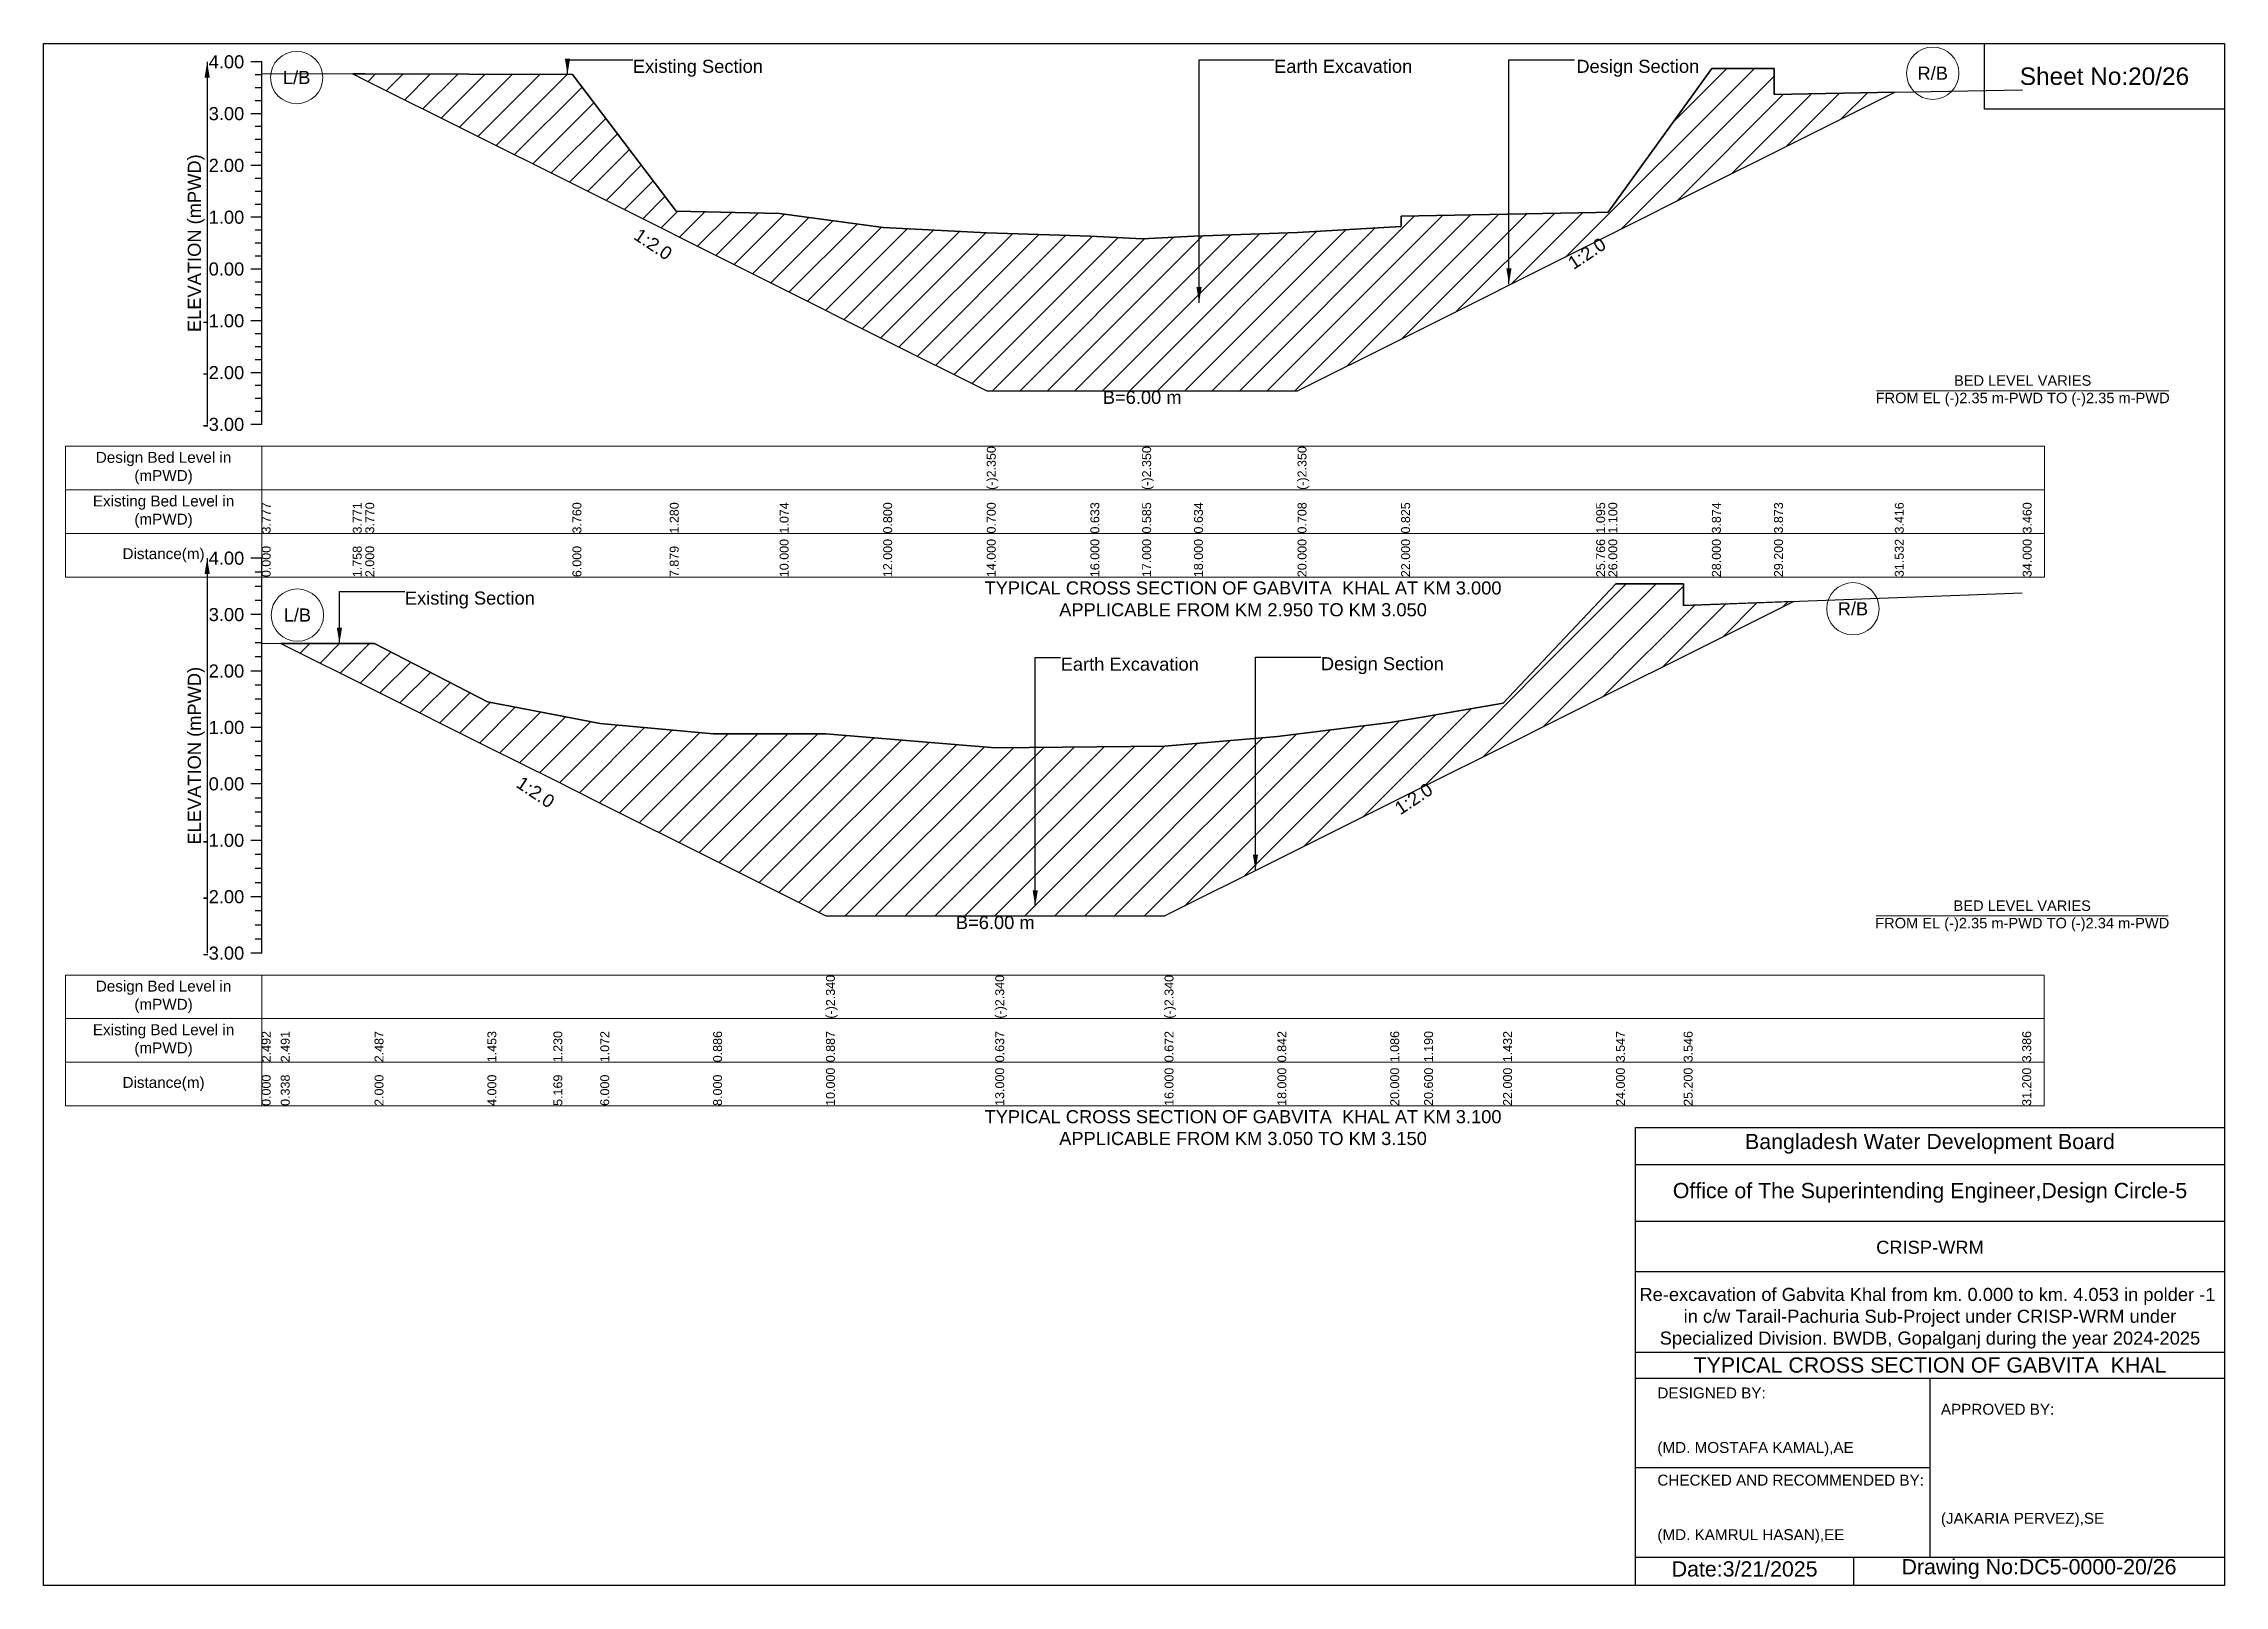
# Model space of a CAD drawing. Header units: feet. Extents: x 91000 to 358000, y -12982 to 34.
# Drawn here: x 290000 to 298000, y -5656 to 0 of the extents above; entities that cross this region are included whole.
import ezdxf

# ---------------------------------------------------------------- set-up
doc = ezdxf.new("R2010")
doc.units = ezdxf.units.FT
doc.header["$LTSCALE"] = 7
doc.header["$MEASUREMENT"] = 0
for name, color, linetype, lineweight in [('Cross section Data Border', 7, 'Continuous', 9), ('Cross Section Labels', 7, 'Continuous', 9), ('Existing_Bed_Level for Xsection', 7, 'Continuous', 25)]:
    doc.layers.add(name, color=color, linetype=linetype, lineweight=lineweight)
doc.styles.get("Standard").update_dxf_attribs({"font": 'arial.ttf'})
doc.dimstyles.get("Standard").update_dxf_attribs({"dimtxt": 0.18, "dimasz": 0.18, "dimexe": 0.18, "dimexo": 0.0625, "dimgap": 0.09, "dimtad": 0, "dimtih": 1, "dimtoh": 1, "dimdec": 4, "dimzin": 0, "dimdsep": 46, "dimtxsty": 'Standard', "dimcen": 0.09, "dimadec": 0, "dimazin": 0, "dimtfac": 1, "dimtdec": 4, "dimtofl": 0, "dimtmove": 0, "dimatfit": 3, "dimfxl": 1, "dimtolj": 1, "dimtzin": 0, "dimarcsym": 0})

msp = doc.modelspace()

# ---------------------------------------------------------------- texts
at = {"attachment_point": 5}
for s, insert, char_height in [('Sheet No:20/26', (297560, -120), 64), ('Bangladesh Water Development Board', (296920, -4036), 56), ('Office of The Superintending Engineer,Design Circle-5', (296920, -4216), 56)]:
    msp.add_mtext(s, dxfattribs=dict(at, insert=insert, char_height=char_height))
for s, insert, char_height, width, attachment_point in [('CRISP-WRM', (296920, -4416), 48, 2240, 5), ('Re-excavation of Gabvita Khal from km. 0.000 to km. 4.053 in polder -1  in c/w Tarail-Pachuria Sub-Project under CRISP-WRM under Specialized Division. BWDB, Gopalganj during the year 2024-2025', (296920, -4676), 48, 2160, 5), ('TYPICAL CROSS SECTION OF GABVITA  KHAL', (296920, -4848), 56, 2240, 5), ('DESIGNED BY:^J^J^J(MD. MOSTAFA KAMAL),AE', (295920, -5056), 40, 1120, 4), ('APPROVED BY:^J^J^J^J^J^J(JAKARIA PERVEZ),SE', (296960, -5216), 40, 1120, 4), ('CHECKED AND RECOMMENDED BY:^J^J^J(MD. KAMRUL HASAN),EE', (295920, -5376), 40, 1120, 4), ('Date:3/21/2025 ', (296240, -5596), 56, 1120, 5), ('Drawing No:DC5-0000-20/26', (297320, -5596), 56, 1760, 5)]:
    msp.add_mtext(s, dxfattribs=dict(insert=insert, char_height=char_height, width=width, attachment_point=attachment_point))
at = {"layer": 'Cross section Data Border', "char_height": 40, "width": 640, "attachment_point": 5}
for s, insert in [('Design Bed Level in (mPWD)', (290440, -1557.2)), ('Existing Bed Level in (mPWD)', (290440, -1717.2)), ('Distance(m)', (290440, -1877.2)), ('Design Bed Level in (mPWD)', (290440, -3496.9)), ('Existing Bed Level in (mPWD)', (290440, -3656.9)), ('Distance(m)', (290440, -3816.9))]:
    msp.add_mtext(s, dxfattribs=dict(at, insert=insert))
at = {"layer": 'Cross Section Labels'}
for s, insert, char_height, attachment_point in [('Existing Section', (292161.8, -59.3), 48, 1), ('Earth Excavation', (294513.9, -59.3), 48, 1), ('Design Section', (295622.7, -59.3), 48, 1), ('L/B', (290928.3, -124.5), 48, 5), ('R/B', (296930, -108.8), 48, 5), ('B=6.00 m', (294030, -1273.7), 48, 2), ('BED LEVEL VARIES ^JFROM EL (-)2.35 m-PWD TO (-)2.35 m-PWD', (297260, -1273.7), 38.4, 5), ('TYPICAL CROSS SECTION OF GABVITA  KHAL AT KM 3.000^JAPPLICABLE FROM KM 2.950 TO KM 3.050', (294400, -2037.2), 48, 5), ('L/B', (290931, -2096.6), 48, 5), ('Existing Section', (291325.2, -2010.1), 48, 1), ('R/B', (296637.4, -2073.5), 48, 5), ('Earth Excavation', (293731, -2252.4), 48, 1), ('Design Section', (294685.6, -2250.7), 48, 1), ('B=6.00 m', (293491, -3200.2), 48, 2), ('BED LEVEL VARIES ^JFROM EL (-)2.35 m-PWD TO (-)2.34 m-PWD', (297258.4, -3200.2), 38.4, 5), ('TYPICAL CROSS SECTION OF GABVITA  KHAL AT KM 3.100^JAPPLICABLE FROM KM 3.050 TO KM 3.150', (294400, -3976.9), 48, 5)]:
    msp.add_mtext(s, dxfattribs=dict(at, insert=insert, char_height=char_height, attachment_point=attachment_point))
at = {"layer": 'Cross Section Labels', "char_height": 48, "attachment_point": 2}
for insert, rotation in [((292249.5, -715.9), 326.30993), ((295648, -749.7), 33.69007), ((291818.2, -2726.1), 326.30993), ((295012.5, -2750), 33.69007)]:
    msp.add_mtext('1:2.0', dxfattribs=dict(at, insert=insert, rotation=rotation))
at = {"layer": 'Existing_Bed_Level for Xsection', "char_height": 48, "attachment_point": 6}
for s, insert in [('4.00', (290736, -67.1)), ('3.00', (290736, -257.1)), ('2.00', (290736, -447.1)), ('1.00', (290736, -637.1)), ('0.00', (290736, -827.1)), ('-1.00', (290736, -1017.1)), ('-2.00', (290736, -1207.2)), ('-3.00', (290736, -1397.2)), ('4.00', (290736, -1887.9)), ('3.00', (290736, -2094.9)), ('2.00', (290736, -2301.9)), ('1.00', (290736, -2508.9)), ('0.00', (290736, -2715.9)), ('-1.00', (290736, -2922.9)), ('-2.00', (290736, -3129.9)), ('-3.00', (290736, -3336.9))]:
    msp.add_mtext(s, dxfattribs=dict(at, insert=insert))
at = {"layer": 'Existing_Bed_Level for Xsection', "rotation": 90}
for s, insert, char_height, attachment_point in [('ELEVATION (mPWD)', (290560, -732.1), 48, 5), ('(-)2.350', (293460, -1637.2), 32.8, 1), ('(-)2.350', (294030, -1637.2), 32.8, 1), ('(-)2.350', (294600, -1637.2), 32.8, 1), ('3.777', (290800, -1797.2), 32.8, 1), ('3.771', (291134.1, -1797.2), 32.8, 1), ('3.770', (291180, -1797.2), 32.8, 1), ('3.760', (291940, -1797.2), 32.8, 1), ('1.280', (292297, -1797.2), 32.8, 1), ('1.074', (292700, -1797.2), 32.8, 1), ('0.800', (293080, -1797.2), 32.8, 1), ('0.700', (293460, -1797.2), 32.8, 1), ('0.633', (293840, -1797.2), 32.8, 1), ('0.585', (294030, -1797.2), 32.8, 1), ('0.634', (294220, -1797.2), 32.8, 1), ('0.708', (294600, -1797.2), 32.8, 1), ('0.825', (294980, -1797.2), 32.8, 1), ('1.095', (295695.5, -1797.2), 32.8, 1), ('1.100', (295740, -1797.2), 32.8, 1), ('3.874', (296120, -1797.2), 32.8, 1), ('3.873', (296348, -1797.2), 32.8, 1), ('3.416', (296791, -1797.2), 32.8, 1), ('3.460', (297260, -1797.2), 32.8, 1), ('10.000', (292700, -1957.2), 32.8, 1), ('12.000', (293080, -1957.2), 32.8, 1), ('14.000', (293460, -1957.2), 32.8, 1), ('16.000', (293840, -1957.2), 32.8, 1), ('17.000', (294030, -1957.2), 32.8, 1), ('18.000', (294220, -1957.2), 32.8, 1), ('20.000', (294600, -1957.2), 32.8, 1), ('22.000', (294980, -1957.2), 32.8, 1), ('25.766', (295695.5, -1957.2), 32.8, 1), ('26.000', (295740, -1957.2), 32.8, 1), ('28.000', (296120, -1957.2), 32.8, 1), ('29.200', (296348, -1957.2), 32.8, 1), ('31.532', (296791, -1957.2), 32.8, 1), ('34.000', (297260, -1957.2), 32.8, 1), ('0.000', (290800, -1957.2), 32.8, 1), ('1.758', (291134.1, -1957.2), 32.8, 1), ('2.000', (291180, -1957.2), 32.8, 1), ('6.000', (291940, -1957.2), 32.8, 1), ('7.879', (292297, -1957.2), 32.8, 1), ('ELEVATION (mPWD)', (290560, -2612.4), 48, 5), ('(-)2.340', (292870, -3576.9), 32.8, 1), ('(-)2.340', (293491, -3576.9), 32.8, 1), ('(-)2.340', (294112, -3576.9), 32.8, 1), ('2.492', (290800, -3736.9), 32.8, 1), ('2.491', (290869.9, -3736.9), 32.8, 1), ('2.487', (291214, -3736.9), 32.8, 1), ('1.453', (291628, -3736.9), 32.8, 1), ('1.230', (291870, -3736.9), 32.8, 1), ('1.072', (292042, -3736.9), 32.8, 1), ('0.886', (292456, -3736.9), 32.8, 1), ('0.887', (292870, -3736.9), 32.8, 1), ('0.637', (293491, -3736.9), 32.8, 1), ('0.672', (294112, -3736.9), 32.8, 1), ('0.842', (294526, -3736.9), 32.8, 1), ('1.086', (294940, -3736.9), 32.8, 1), ('1.190', (295064.2, -3736.9), 32.8, 1), ('1.432', (295354, -3736.9), 32.8, 1), ('3.547', (295768, -3736.9), 32.8, 1), ('3.546', (296016.4, -3736.9), 32.8, 1), ('3.386', (297258.4, -3736.9), 32.8, 1), ('10.000', (292870, -3896.9), 32.8, 1), ('13.000', (293491, -3896.9), 32.8, 1), ('16.000', (294112, -3896.9), 32.8, 1), ('18.000', (294526, -3896.9), 32.8, 1), ('20.000', (294940, -3896.9), 32.8, 1), ('20.600', (295064.2, -3896.9), 32.8, 1), ('22.000', (295354, -3896.9), 32.8, 1), ('24.000', (295768, -3896.9), 32.8, 1), ('25.200', (296016.4, -3896.9), 32.8, 1), ('31.200', (297258.4, -3896.9), 32.8, 1), ('0.000', (290800, -3896.9), 32.8, 1), ('0.338', (290869.9, -3896.9), 32.8, 1), ('2.000', (291214, -3896.9), 32.8, 1), ('4.000', (291628, -3896.9), 32.8, 1), ('5.169', (291870, -3896.9), 32.8, 1), ('6.000', (292042, -3896.9), 32.8, 1), ('8.000', (292456, -3896.9), 32.8, 1)]:
    msp.add_mtext(s, dxfattribs=dict(at, insert=insert, char_height=char_height, attachment_point=attachment_point))

# ---------------------------------------------------------------- hatches: boundary and pattern name
at = {"layer": 'Existing_Bed_Level for Xsection'}
h = msp.add_hatch(dxfattribs=at)
h.set_pattern_fill('ANSI31', color=256, scale=570, style=0)
h.set_pattern_definition([(45, (0, 480), (-50.381358, 50.381358), [])])
h.paths.add_polyline_path([(291134.1, -110.7), (291180, -133.6), (291940, -513.6), (292297, -692.2), (292320, -703.6), (292700, -893.6), (293080, -1083.7), (293460, -1273.7), (293840, -1273.7), (294030, -1273.7), (294220, -1273.7), (294600, -1273.7), (294980, -1083.7), (295695.5, -725.9), (295740, -703.6), (296120, -513.6), (296348, -399.6), (296791, -178.2), (296348, -186.1), (296348, -91.3), (296120, -91.1), (295740, -618.1), (295695.5, -619), (294980, -633.3), (294980, -670.4), (294600, -692.6), (294220, -706.7), (294030, -716), (293840, -706.9), (293460, -694.1), (293080, -675.1), (292700, -623.1), (292320, -614.3), (292297, -584), (291940, -112.7), (291180, -110.8)])
h = msp.add_hatch(dxfattribs=at)
h.set_pattern_fill('ANSI31', color=256, scale=621, style=0)
h.set_pattern_definition([(45, (0, 480), (-54.889164, 54.889164), [])])
h.paths.add_polyline_path([(290869.9, -2200.2), (291214, -2372.2), (291628, -2579.2), (291870, -2700.2), (292042, -2786.2), (292456, -2993.2), (292870, -3200.2), (293491, -3200.2), (294112, -3200.2), (294526, -2993.2), (294940, -2786.2), (295064.2, -2724.1), (295354, -2579.2), (295768, -2372.2), (296016.4, -2248), (296419.7, -2046.4), (296016.4, -2061.5), (296016.4, -1981.8), (295768, -1981.6), (295354, -2419.4), (295064.2, -2469.6), (294940, -2491.1), (294526, -2541.6), (294112, -2576.8), (293491, -2584), (292870, -2532.2), (292456, -2532.5), (292042, -2494), (291870, -2461.2), (291628, -2415.1), (291214, -2201.1)])

# ---------------------------------------------------------------- linework, layer by layer
for points in [[(290000, 0), (298000, 0), (298000, -5656), (290000, -5656)], [(297120, 0), (298000, 0), (298000, -240), (297120, -240)]]:
    msp.add_lwpolyline(points, close=True)
for points in [[(295840, -5656), (295840, -3976), (298000, -3976)], [(295840, -4112), (298000, -4112)], [(295840, -4320), (298000, -4320)], [(295840, -4504), (298000, -4504)], [(295840, -4800), (298000, -4800)], [(295840, -4896), (298000, -4896)], [(296920, -4896), (296920, -5552)], [(295840, -5224), (296920, -5224)], [(295840, -5552), (298000, -5552)], [(296640, -5552), (296640, -5656)]]:
    msp.add_lwpolyline(points)
at = {"layer": 'Cross section Data Border'}
for points in [[(290080, -1477.2), (297340, -1477.2), (297340, -1957.2), (290080, -1957.2)], [(290080, -3416.9), (297338.4, -3416.9), (297338.4, -3896.9), (290080, -3896.9)]]:
    msp.add_lwpolyline(points, close=True, dxfattribs=at)
for points in [[(290800, -1477.2), (290800, -1957.2)], [(290080, -1637.2), (297340, -1637.2)], [(290080, -1797.2), (297340, -1797.2)], [(290800, -3416.9), (290800, -3896.9)], [(290080, -3576.9), (297338.4, -3576.9)], [(290080, -3736.9), (297338.4, -3736.9)]]:
    msp.add_lwpolyline(points, dxfattribs=at)
at = {"layer": 'Cross Section Labels'}
for points in [[(296724.2, -1273.7), (297795.8, -1273.7)], [(296722.6, -3200.2), (297794.2, -3200.2)]]:
    msp.add_lwpolyline(points, dxfattribs=at)
for centre in [(290928.3, -124.5), (296930, -108.8), (296637.4, -2073.5), (290931, -2096.6)]:
    msp.add_circle(centre, 96, dxfattribs=at)
at = {"layer": 'Existing_Bed_Level for Xsection'}
for points in [[(290800, -67.1), (290760, -67.1)], [(290800, -1397.2), (290800, -1207.2), (290800, -1017.1), (290800, -827.1), (290800, -637.1), (290800, -447.1), (290800, -257.1), (290800, -67.1)], [(290800, -114.6), (290776, -114.6)], [(290800, -109.5), (291134.1, -110.7), (291180, -110.8), (291940, -112.7), (292297, -584), (292320, -614.3), (292700, -623.1), (293080, -675.1), (293460, -694.1), (293460, -694.1), (293840, -706.9), (294030, -716), (294030, -716), (294220, -706.7), (294600, -692.6), (294600, -692.6), (294980, -670.4), (294980, -633.3), (295695.5, -619), (295740, -618.1), (296120, -91.1), (296348, -91.3), (296348, -186.1), (296791, -178.2), (297260, -169.7)], [(290800, -162.1), (290776, -162.1)], [(290800, -209.6), (290776, -209.6)], [(290800, -257.1), (290760, -257.1)], [(290800, -304.6), (290776, -304.6)], [(290800, -352.1), (290776, -352.1)], [(290800, -399.6), (290776, -399.6)], [(290800, -447.1), (290760, -447.1)], [(290800, -494.6), (290776, -494.6)], [(290800, -542.1), (290776, -542.1)], [(290800, -637.1), (290760, -637.1)], [(290800, -589.6), (290776, -589.6)], [(290800, -684.6), (290776, -684.6)], [(290800, -732.1), (290776, -732.1)], [(290800, -779.6), (290776, -779.6)], [(290800, -827.1), (290760, -827.1)], [(290800, -874.6), (290776, -874.6)], [(290800, -922.1), (290776, -922.1)], [(290800, -1017.1), (290760, -1017.1)], [(290800, -969.6), (290776, -969.6)], [(290800, -1064.7), (290776, -1064.7)], [(290800, -1112.2), (290776, -1112.2)], [(290800, -1159.7), (290776, -1159.7)], [(290800, -1207.2), (290760, -1207.2)], [(290800, -1254.7), (290776, -1254.7)], [(290800, -1302.2), (290776, -1302.2)], [(290800, -1349.7), (290776, -1349.7)], [(290800, -1397.2), (290760, -1397.2)], [(290800, -1887.9), (290760, -1887.9)], [(290800, -3336.9), (290800, -3129.9), (290800, -2922.9), (290800, -2715.9), (290800, -2508.9), (290800, -2301.9), (290800, -2094.9), (290800, -1887.9)], [(290800, -1939.6), (290776, -1939.6)], [(290800, -1991.4), (290776, -1991.4)], [(290800, -2200), (290869.9, -2200.2), (291214, -2201.1), (291628, -2415.1), (291870, -2461.2), (292042, -2494), (292456, -2532.5), (292870, -2532.2), (292870, -2532.2), (293491, -2584), (293491, -2584), (294112, -2576.8), (294112, -2576.8), (294526, -2541.6), (294940, -2491.1), (295064.2, -2469.6), (295354, -2419.4), (295768, -1981.6), (296016.4, -1981.8), (296016.4, -2061.5), (297258.4, -2015)], [(290800, -2043.1), (290776, -2043.1)], [(290800, -2094.9), (290760, -2094.9)], [(290800, -2146.6), (290776, -2146.6)], [(290800, -2198.4), (290776, -2198.4)], [(290800, -2301.9), (290760, -2301.9)], [(290800, -2250.1), (290776, -2250.1)], [(290800, -2353.6), (290776, -2353.6)], [(290800, -2405.4), (290776, -2405.4)], [(290800, -2457.1), (290776, -2457.1)], [(290800, -2508.9), (290760, -2508.9)], [(290800, -2560.6), (290776, -2560.6)], [(290800, -2612.4), (290776, -2612.4)], [(290800, -2715.9), (290760, -2715.9)], [(290800, -2664.1), (290776, -2664.1)], [(290800, -2767.6), (290776, -2767.6)], [(290800, -2819.4), (290776, -2819.4)], [(290800, -2871.1), (290776, -2871.1)], [(290800, -2922.9), (290760, -2922.9)], [(290800, -2974.6), (290776, -2974.6)], [(290800, -3026.4), (290776, -3026.4)], [(290800, -3078.1), (290776, -3078.1)], [(290800, -3129.9), (290760, -3129.9)], [(290800, -3181.6), (290776, -3181.6)], [(290800, -3233.4), (290776, -3233.4)], [(290800, -3336.9), (290760, -3336.9)], [(290800, -3285.1), (290776, -3285.1)]]:
    msp.add_lwpolyline(points, dxfattribs=at)
for points in [[(291134.1, -110.7), (291134.1, -110.7), (291180, -133.6), (291940, -513.6), (292297, -692.2), (292320, -703.6), (292700, -893.6), (293080, -1083.7), (293460, -1273.7), (293460, -1273.7), (293840, -1273.7), (294030, -1273.7), (294030, -1273.7), (294220, -1273.7), (294600, -1273.7), (294600, -1273.7), (294980, -1083.7), (294980, -1083.7), (295695.5, -725.9), (295740, -703.6), (296120, -513.6), (296348, -399.6), (296348, -399.6), (296791, -178.2), (296348, -186.1), (296348, -91.3), (296120, -91.1), (295740, -618.1), (295695.5, -619), (294980, -633.3), (294980, -670.4), (294600, -692.6), (294600, -692.6), (294220, -706.7), (294030, -716), (294030, -716), (293840, -706.9), (293460, -694.1), (293460, -694.1), (293080, -675.1), (292700, -623.1), (292320, -614.3), (292297, -584), (291940, -112.7), (291180, -110.8), (291134.1, -110.7)], [(290869.9, -2200.2), (290869.9, -2200.2), (291214, -2372.2), (291628, -2579.2), (291870, -2700.2), (292042, -2786.2), (292456, -2993.2), (292870, -3200.2), (292870, -3200.2), (293491, -3200.2), (293491, -3200.2), (294112, -3200.2), (294112, -3200.2), (294526, -2993.2), (294940, -2786.2), (295064.2, -2724.1), (295354, -2579.2), (295768, -2372.2), (296016.4, -2248), (296016.4, -2248), (296419.7, -2046.4), (296016.4, -2061.5), (296016.4, -1981.8), (295768, -1981.6), (295354, -2419.4), (295064.2, -2469.6), (294940, -2491.1), (294526, -2541.6), (294112, -2576.8), (294112, -2576.8), (293491, -2584), (293491, -2584), (292870, -2532.2), (292870, -2532.2), (292456, -2532.5), (292042, -2494), (291870, -2461.2), (291628, -2415.1), (291214, -2201.1), (290869.9, -2200.2)]]:
    msp.add_lwpolyline(points, close=True, dxfattribs=at)

msp.set_redraw_order([(e.dxf.handle, doc.entitydb.next_handle()) for e in msp.query("TEXT MTEXT ATTDEF DIMENSION ARC_DIMENSION")])  # texts and dimensions are drawn at this point

# ---------------------------------------------------------------- leaders
at = {"layer": 'Cross Section Labels', "annotation_type": 0, "has_hookline": 1, "hookline_direction": 0}
for points, text_width in [([(291921.8, -112.7), (291921.8, -59.3), (292161.7, -59.3)], 467.2), ([(294238.7, -951), (294238.7, -59.3), (294513.9, -59.3)], 497), ([(295375.5, -882.3), (295375.5, -59.3), (295615.5, -59.3)], 441.2), ([(291085.2, -2200.7), (291085.2, -2010.1), (291325.1, -2010.1)], 467.2), ([(293637.7, -3164.1), (293637.7, -2252.4), (293730.9, -2252.4)], 497), ([(294445.6, -3033.4), (294445.6, -2250.7), (294685.5, -2250.7)], 441.2)]:
    msp.add_leader(points, dimstyle='Standard', override={"dimasz": 57.6}, dxfattribs=dict(at, text_width=text_width))
at = {"layer": 'Existing_Bed_Level for Xsection'}
for points in [[(290600, -67.1), (290600, -1397.2)], [(290600, -1887.9), (290600, -3336.9)]]:
    msp.add_leader(points, dimstyle='Standard', override={"dimasz": 57.6}, dxfattribs=at)

doc.saveas('drawing.dxf')
